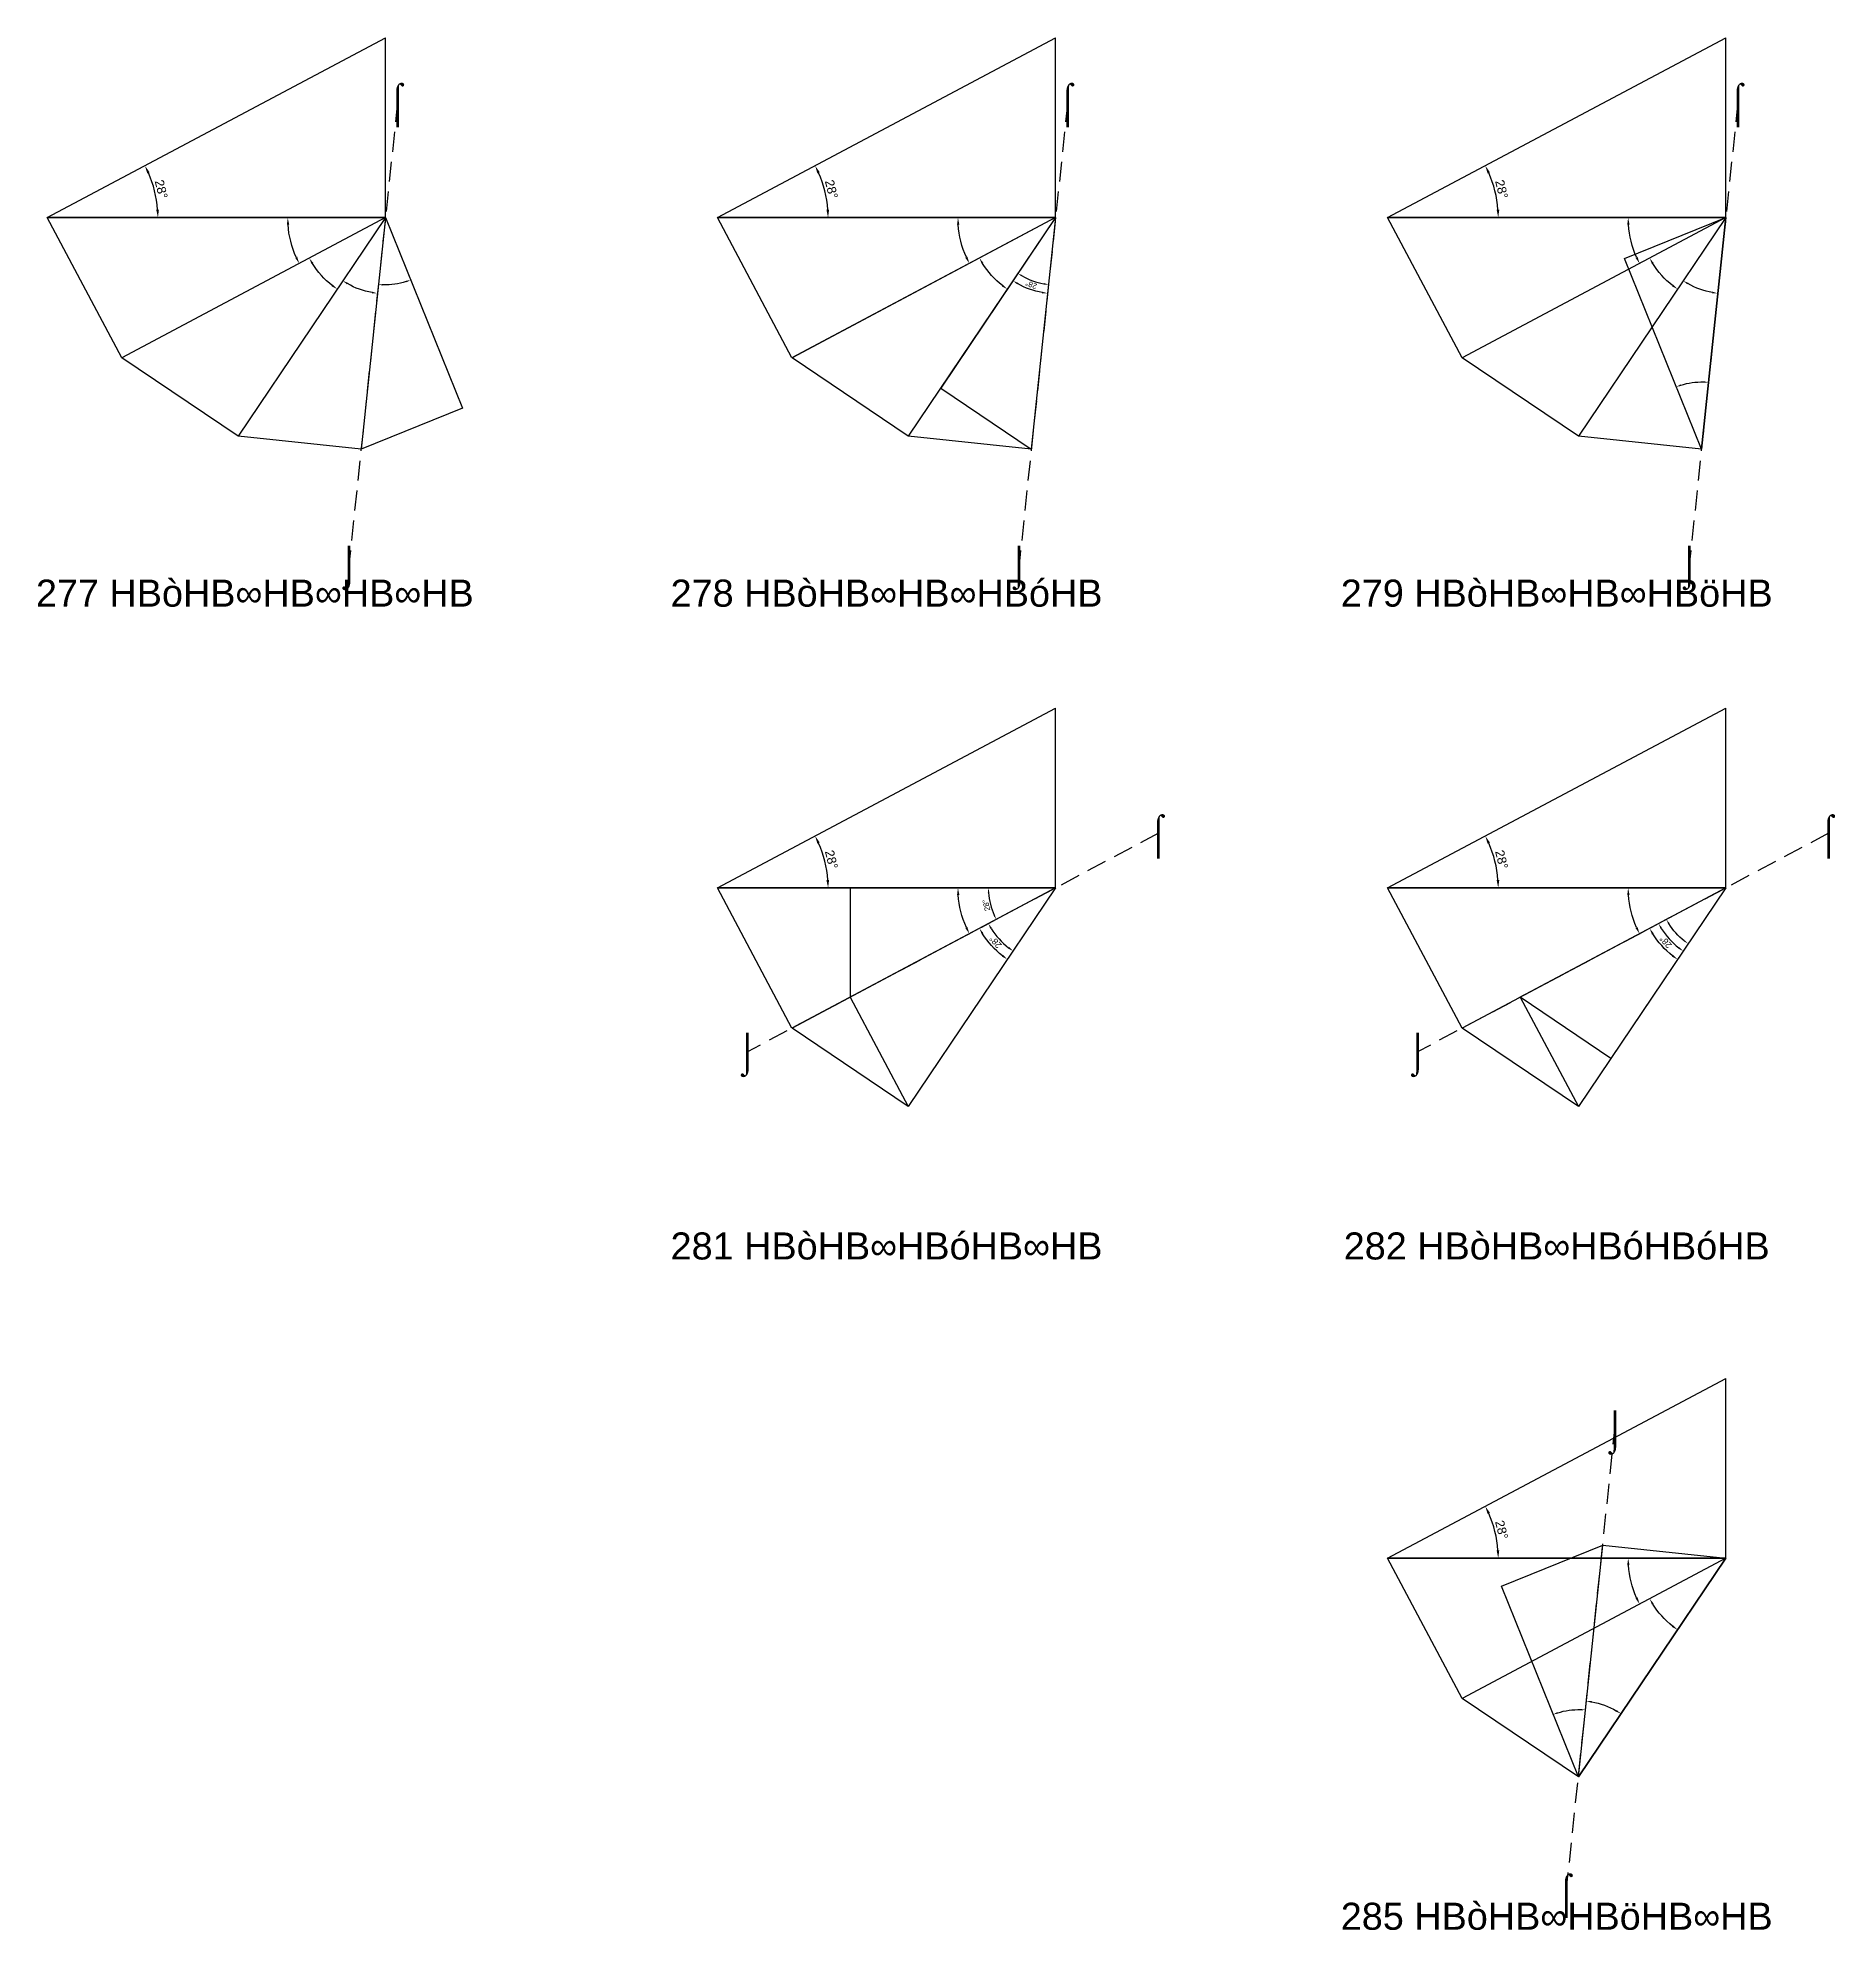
# Model space of a CAD drawing. Header units: millimetres. Extents: x 123348 to 671342, y -3335564 to 24518.
# Drawn here: x 219679 to 299410, y -2854031 to -2770099 of the extents above; entities that cross this region are included whole.
import ezdxf
from ezdxf.enums import TextEntityAlignment as Align

# ---------------------------------------------------------------- set-up
doc = ezdxf.new("R2010")
doc.units = ezdxf.units.MM
doc.header["$PDMODE"] = 35
doc.linetypes.add('DASHED', pattern=[19.05, 12.7, -6.35])
for name, color, linetype in [('BASE', 170, 'Continuous'), ('HYPOTENUSE', 20, 'Continuous'), ('PERPENDICULAR', 90, 'Continuous')]:
    doc.layers.add(name, color=color, linetype=linetype)
doc.styles.add('Arial', font='arial.ttf')
doc.dimstyles.new('ISO-25', dxfattribs={"dimtxt": 250, "dimasz": 100, "dimexe": 1.25, "dimexo": 0.625, "dimgap": 100, "dimtad": 1, "dimdec": 0, "dimtxsty": 'Arial', "dimcen": 2.5, "dimadec": 0, "dimazin": 0, "dimtfac": 1, "dimtdec": 0, "dimtmove": 0, "dimatfit": 3, "dimfxl": 1, "dimarcsym": 0})

msp = doc.modelspace()

# ---------------------------------------------------------------- texts
at = {"linetype": 'DASHED', "ltscale": 100, "style": 'Arial'}
for s, p in [('⌠', (235637, -2772940)), ('⌠', (265367, -2772940)), ('⌠', (295097, -2772940)), ('⌡', (233479, -2793477)), ('⌡', (263209, -2793477)), ('⌡', (292939, -2793477)), ('277 HBòHB∞HB∞HB∞HB', (229305, -2794728)), ('278 HBòHB∞HB∞HBóHB', (257328, -2794728)), ('279 HBòHB∞HB∞HBöHB', (287058, -2794728)), ('⌠', (269386, -2805381)), ('⌠', (299116, -2805381)), ('⌡', (251153, -2815075)), ('⌡', (280883, -2815075)), ('281 HBòHB∞HBóHB∞HB', (257328, -2823684)), ('282 HBòHB∞HBóHBóHB', (287058, -2823684)), ('⌡', (289637, -2831826)), ('⌠', (287479, -2852363)), ('285 HBòHB∞HBöHB∞HB', (287058, -2853414))]:
    msp.add_text(s, height=1200, dxfattribs=at).set_placement(p, align=Align.MIDDLE_CENTER)

# ---------------------------------------------------------------- blocks, each defined once
blk = doc.blocks.new('*D2')
at = {"color": 0, "lineweight": -2, "ltscale": 100, "transparency": 16777216}
blk.add_arc((0, 0), 4906, 4.08845, 23.91155, dxfattribs=at)
at = {"color": 0, "ltscale": 100, "transparency": 16777216}
for points in [[(4432, 1963), (4537, 2014), (4332, 2303)], [(4952, 352), (4835, 348), (4906, 0)]]:
    blk.add_solid(points, dxfattribs=at)
at = {"layer": 'Defpoints', "color": 0, "ltscale": 100, "transparency": 16777216}
for p in [(15000, 7976), (0, 0), (0, 0), (4841, 796), (15000, 0)]:
    blk.add_point(p, dxfattribs=at)
at = {"color": 0, "ltscale": 100, "transparency": 16777216, "insert": (5055, 1260), "char_height": 400, "attachment_point": 5, "rotation": 284, "style": 'Arial'}
blk.add_mtext('28°', dxfattribs=at)
blk = doc.blocks.new('GTN')
at = {"layer": 'BASE'}
blk.add_line((0, 0), (15000, 0), dxfattribs=at)
at = {"layer": 'HYPOTENUSE'}
blk.add_line((0, 0), (15000, 7975.6), dxfattribs=at)
at = {"layer": 'PERPENDICULAR'}
blk.add_line((15000, 0), (15000, 7975.6), dxfattribs=at)
at = {"color": 4, "ltscale": 100}
dim = blk.add_angular_dim_2l(base=(4841, 795.6), line1=((0, 0), (15000, 0)), line2=((0, 0), (15000, 7975.6)), dimstyle='ISO-25', override={"dimtxt": 400, "dimasz": 350, "dimgap": 100}, dxfattribs=at)
dim.commit()
dim.dimension.update_dxf_attribs({"geometry": '*D2', "text_midpoint": (5055.4, 1260.5)})

# ---------------------------------------------------------------- linework, layer by layer
at = {"linetype": 'DASHED', "ltscale": 70}
for p, q in [((235637, -2772940), (233479, -2793477)), ((265367, -2772940), (263209, -2793477)), ((295097, -2772940), (292939, -2793477)), ((269386, -2805381), (251153, -2815075)), ((299116, -2805381), (280883, -2815075)), ((287479, -2852363), (289637, -2831826))]:
    msp.add_line(p, q, dxfattribs=at)

# ---------------------------------------------------------------- block references
at = {"linetype": 'DASHED'}
for p in [(220098, -2778074), (249828, -2778074), (279558, -2778074), (249828, -2807804), (279558, -2807804), (279558, -2837534)]:
    msp.add_blockref('GTN', p, dxfattribs=at)
at = {"linetype": 'DASHED', "ltscale": 100}
for p, xscale, yscale, zscale, rotation in [((235098, -2778074), -0.882947592858929, 0.882947592858929, 0.882947592858929, 27.99999999999998), ((264828, -2778074), -0.882947592858929, 0.882947592858929, 0.882947592858929, 27.99999999999998), ((294558, -2778074), -0.882947592858929, 0.882947592858929, 0.882947592858929, 27.99999999999998), ((235098, -2778074), -0.779596451735375, 0.7795964517353748, 0.779596451735375, 56.00000000000004), ((264828, -2778074), -0.779596451735375, 0.7795964517353748, 0.779596451735375, 56.00000000000004), ((294558, -2778074), -0.779596451735375, 0.7795964517353748, 0.779596451735375, 56.00000000000004), ((235098, -2778074), -0.6883428104611108, 0.6883428104611108, 0.6883428104611109, 83.99999999999993), ((235098, -2778074), -0.60777062755839, 0.6077706275583901, 0.6077706275583901, 112.0000000000001), ((264828, -2778074), -0.6883428104611108, 0.6883428104611108, 0.6883428104611109, 83.99999999999993), ((264828, -2778074), 0.6077706275583901, 0.6077706275583901, 0.6077706275583901, 235.9999999999999), ((294558, -2778074), -0.6883428104611108, 0.6883428104611108, 0.6883428104611109, 83.99999999999993), ((293478, -2788343), -0.6077706275583902, 0.6077706275583903, 0.6077706275583902, 291.9999999999999), ((264828, -2807804), -0.882947592858929, 0.882947592858929, 0.882947592858929, 27.99999999999998), ((294558, -2807804), -0.882947592858929, 0.882947592858929, 0.882947592858929, 27.99999999999998), ((264828, -2807804), -0.779596451735375, 0.7795964517353748, 0.779596451735375, 56.00000000000004), ((294558, -2807804), -0.779596451735375, 0.7795964517353748, 0.779596451735375, 56.00000000000004), ((294558, -2807804), -0.607770627558393, 0.607770627558393, 0.607770627558393, 56.0000000000022), ((264828, -2807804), 0.6883428104611109, 0.6883428104611109, 0.6883428104611109, 208), ((264828, -2807804), 0.607770627558393, 0.607770627558393, 0.607770627558393, 180), ((294558, -2807804), 0.6883428104611109, 0.6883428104611109, 0.6883428104611109, 208), ((294558, -2837534), -0.882947592858929, 0.882947592858929, 0.882947592858929, 27.99999999999998), ((294558, -2837534), -0.779596451735375, 0.7795964517353748, 0.779596451735375, 56.00000000000004), ((288018, -2847229), -0.6077706275583902, 0.6077706275583903, 0.6077706275583902, 291.9999999999999), ((288018, -2847229), -0.6883428104611109, 0.6883428104611108, 0.6883428104611109, 264)]:
    msp.add_blockref('GTN', p, dxfattribs=dict(at, xscale=xscale, yscale=yscale, zscale=zscale, rotation=rotation))

msp.set_redraw_order([(e.dxf.handle, doc.entitydb.next_handle()) for e in msp.query("TEXT MTEXT ATTDEF DIMENSION ARC_DIMENSION")])  # texts and dimensions are drawn at this point

doc.saveas('drawing.dxf')
